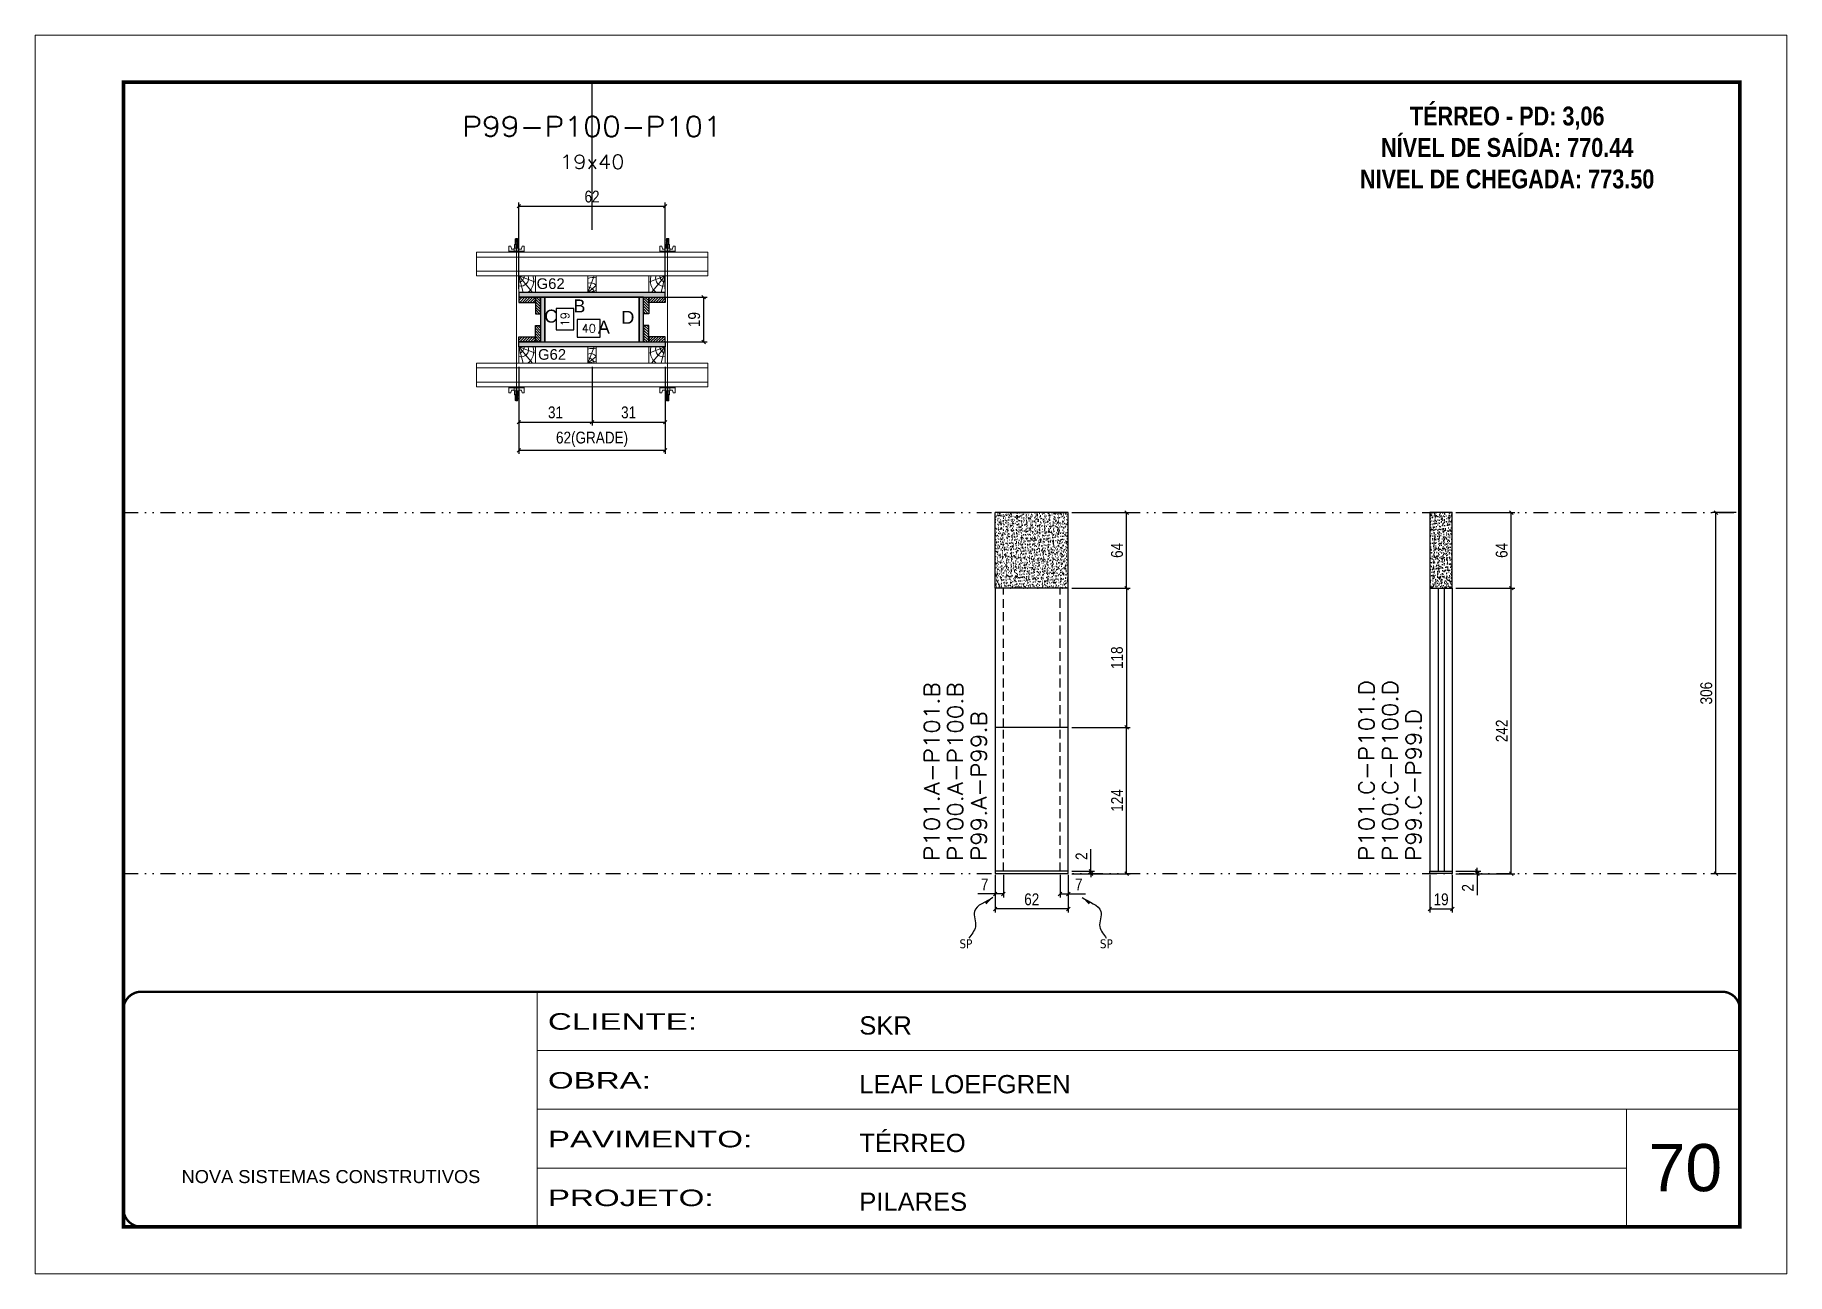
# Model space of a CAD drawing. Extents: x 14400 to 27878, y -21631 to 6985.
# Drawn here: x 15985 to 17470, y -13591 to -12541 of the extents above; entities that cross this region are included whole.
import ezdxf
from ezdxf.enums import TextEntityAlignment as Align

# ---------------------------------------------------------------- set-up
doc = ezdxf.new("R2010")
doc.units = 0
for name, pattern in [('CONTINUO', [0]), ('DASHED', [0.75, 0.5, -0.25]), ('DIVIDE2', [0.625, 0.25, -0.125, 0, -0.125, 0, -0.125]), ('HIDDEN', [0.375, 0.25, -0.125])]:
    doc.linetypes.add(name, pattern=pattern)
for name, color, linetype, lineweight in [('CARIMBO', 255, 'Continuous', 9), ('Folhas', 255, 'Continuous', 9), ('Hachura', 251, 'Continuous', 9), ('Madeira', 126, 'Continuous', 18), ('Perfil Metálico', 224, 'Continuous', 18), ('SARRAFO DE PRESSAO', 251, 'DASHED', 9), ('Texto Seção', 7, 'Continuous', 15)]:
    doc.layers.add(name, color=color, linetype=linetype, lineweight=lineweight)
for name, color, linetype in [('CHAPA', 1, 'Continuous'), ('COTA', 241, 'Continuous'), ('MEIO_PONT', 93, 'Continuous'), ('NOMENCLATURA', 7, 'Continuous'), ('Nível', 160, 'Continuous'), ('Painéis', 200, 'Continuous'), ('SARR_2.2x7', 40, 'Continuous'), ('SARRAFO', 251, 'Continuous'), ('Sarrafo de Pressão', 42, 'HIDDEN'), ('texto', 7, 'Continuous'), ('Texto de Titulo', 7, 'Continuous'), ('Texto Qtd Sarr', 242, 'Continuous'), ('TEXTO_GERAL', 7, 'Continuous')]:
    doc.layers.add(name, color=color, linetype=linetype)
doc.styles.add('ARIAL', font='arial.ttf')
doc.styles.add('COTA TECNICA', font='techl___.ttf', dxfattribs={"height": 10})
doc.styles.add('COTA TECNICA 2X', font='techl___.ttf', dxfattribs={"height": 10})
doc.styles.add('COTA TECNICA-50', font='techl___.ttf', dxfattribs={"height": 10})
doc.styles.add('REGUA-120', font='ROMANS.shx', dxfattribs={"height": 15})
doc.styles.add('ROMANC', font='techb___.ttf', dxfattribs={"height": 2.5})
doc.styles.add('ROMANS', font='romans.shx')
doc.styles.add('SANSSERIF', font='sas_____.pfb')
doc.styles.get("Standard").update_dxf_attribs({"font": 'arial.ttf'})
doc.styles.add('Tecnologia', font='')
doc.styles.get('Tecnologia').set_extended_font_data('Forgotten Futurist')
doc.dimstyles.new('COTA PAINEL-50', dxfattribs={"dimtxt": 10, "dimasz": 3, "dimexe": 3, "dimexo": 3, "dimgap": 3, "dimtad": 1, "dimdec": 1, "dimzin": 12, "dimdsep": 46, "dimtxsty": 'COTA TECNICA-50', "dimblk1": 'OBLIQUE', "dimblk2": 'OBLIQUE', "dimsah": 1, "dimcen": 0.9, "dimclrd": 4, "dimclre": 4, "dimclrt": 240, "dimadec": 1, "dimazin": 3, "dimtfac": 1, "dimtdec": 1, "dimtmove": 0, "dimatfit": 3, "dimfxl": 1, "dimtolj": 1, "dimtzin": 12, "dimarcsym": 0})
doc.dimstyles.new('PAINEL', dxfattribs={"dimtxt": 10, "dimasz": 3, "dimexe": 3, "dimexo": 3, "dimgap": 3, "dimtad": 1, "dimdec": 1, "dimzin": 12, "dimdsep": 46, "dimtxsty": 'COTA TECNICA', "dimblk1": 'OBLIQUE', "dimblk2": 'OBLIQUE', "dimsah": 1, "dimcen": 0.9, "dimclrd": 4, "dimclre": 4, "dimclrt": 240, "dimadec": 1, "dimazin": 3, "dimtfac": 1, "dimtdec": 1, "dimtmove": 0, "dimatfit": 3, "dimfxl": 1, "dimtolj": 1, "dimtzin": 12, "dimarcsym": 0})
doc.dimstyles.new('SECAO PILAR', dxfattribs={"dimtxt": 10, "dimasz": 3, "dimexe": 3, "dimexo": 3, "dimgap": 3, "dimtad": 1, "dimdec": 1, "dimlfac": 0.5, "dimzin": 12, "dimdsep": 46, "dimtxsty": 'COTA TECNICA 2X', "dimblk1": 'OBLIQUE', "dimblk2": 'OBLIQUE', "dimsah": 1, "dimcen": 0.9, "dimclrd": 256, "dimclre": 256, "dimclrt": 256, "dimadec": 1, "dimazin": 3, "dimtfac": 1, "dimtdec": 1, "dimtmove": 0, "dimatfit": 3, "dimfxl": 1, "dimtolj": 1, "dimtzin": 12, "dimarcsym": 0})
doc.dimstyles.new('SECÇÃO 2', dxfattribs={"dimtxt": 7, "dimasz": 6, "dimexe": 0.18, "dimexo": 2, "dimgap": -4, "dimtad": 3, "dimdec": 1, "dimlfac": 0.5, "dimzin": 12, "dimdsep": 46, "dimtxsty": 'ROMANS', "dimblk": 'ARCHTICK', "dimcen": 0.09, "dimse1": 1, "dimse2": 1, "dimsd1": 1, "dimsd2": 1, "dimclrd": 180, "dimclre": 5, "dimclrt": 1, "dimadec": 0, "dimazin": 3, "dimtfac": 1, "dimtdec": 1, "dimtofl": 0, "dimtmove": 0, "dimatfit": 3, "dimldrblk": 'ARCHTICK', "dimfxl": 1, "dimtolj": 1, "dimtzin": 0, "dimarcsym": 0})
doc.dimstyles.get("Standard").update_dxf_attribs({"dimtxt": 0.18, "dimasz": 0.18, "dimexe": 0.18, "dimexo": 0.0625, "dimgap": 0.09, "dimtad": 0, "dimtih": 1, "dimtoh": 1, "dimdec": 4, "dimzin": 0, "dimdsep": 46, "dimtxsty": 'Standard', "dimcen": 0.09, "dimadec": 0, "dimazin": 0, "dimtfac": 1, "dimtdec": 4, "dimtofl": 0, "dimtmove": 0, "dimatfit": 3, "dimfxl": 1, "dimtolj": 1, "dimtzin": 0, "dimarcsym": 0})
pattern_1 = [(225, (7016.1722, -35692.6013), (1.12253202, -1.12253202), [])]
pattern_2 = [(225, (7271.1722, -35692.6013), (1.12253202, -1.12253202), [])]
pattern_3 = [(135, (-6390.6841, -3298.2413), (-1.12253202, -1.12253202), [])]
pattern_4 = [(135, (-6370.6841, -3298.2413), (-1.12253202, -1.12253202), [])]

msp = doc.modelspace()

# ---------------------------------------------------------------- texts
at = {"layer": 'CARIMBO', "style": 'ARIAL'}
msp.add_text('70', height=40, dxfattribs=at).set_placement((17352.83, -13520.91))
at = {"layer": 'NOMENCLATURA', "color": 2, "insert": (17232.81, -12574.99), "char_height": 16, "attachment_point": 2, "style": 'ROMANC'}
msp.add_mtext_dynamic_manual_height_columns('\\PTÉRREO - PD: 3,06\\PNÍVEL DE SAÍDA: 770.44\\PNIVEL DE CHEGADA: 773.50', width=432.3511, gutter_width=1, heights=[0], dxfattribs=at)
at = {"layer": 'texto', "color": 0, "char_height": 7.5, "attachment_point": 5}
for insert in [(16774.01, -13311.26), (16893.04, -13311.26)]:
    msp.add_mtext('{\\fTahoma|b0|i0|c0|p34;\\C4;SP}', dxfattribs=dict(at, insert=insert))
at = {"layer": 'Texto Seção', "style": 'REGUA-120', "width": 1.1}
for s, p in [('P101.A-P101.B', (16751.54, -13241)), ('P100.A-P100.B', (16771.54, -13241)), ('P101.C-P101.D', (17120.04, -13241)), ('P100.C-P100.D', (17140.04, -13241)), ('P99.A-P99.B', (16791.54, -13241)), ('P99.C-P99.D', (17160.04, -13241))]:
    msp.add_text(s, height=13, rotation=90, dxfattribs=at).set_placement(p)
at = {"layer": 'TEXTO_GERAL', "color": 0, "linetype": 'Continuous', "style": 'SANSSERIF'}
for p in [(16410.15, -12751.74), (16411.35, -12811.74)]:
    msp.add_text('G62', height=9, dxfattribs=at).set_placement(p, align=Align.MIDDLE_LEFT)
at = {"layer": 'TEXTO_GERAL', "style": 'ARIAL'}
for s, p in [('B', (16446.39, -12770.64)), ('C', (16422.19, -12779.29)), ('A', (16467.1, -12788.61)), ('D', (16487.46, -12780.3))]:
    msp.add_text(s, height=11, dxfattribs=at).set_placement(p, align=Align.MIDDLE_CENTER)

# ---------------------------------------------------------------- blocks, each defined once
blk = doc.blocks.new('9999999999')
at = {"color": 30, "linetype": 'CONTINUO'}
for p, q in [((98564.6, 34230.2), (98564.6, 34429.4)), ((98564.6, 34379.6), (99584, 34379.6)), ((98564.6, 34329.8), (99488, 34329.8)), ((99584, 34329.8), (99488, 34329.8)), ((99488, 34329.8), (99488, 34230.2)), ((98564.6, 34280), (99488, 34280))]:
    blk.add_line(p, q, dxfattribs=at)
at = {"color": 30, "linetype": 'CONTINUO', "const_width": 2}
blk.add_lwpolyline([(99584, 34230.2), (99584, 34414.4, 0.414214), (99569, 34429.4), (98229, 34429.4, 0.414214), (98214, 34414.4), (98214, 34245.2, 0.414214), (98229, 34230.2), (99584, 34230.2)], format="xyb", dxfattribs=at)
at = {"layer": 'Folhas'}
blk.add_lwpolyline([(98139, 34190.2), (99624, 34190.2), (99624, 35240.2), (98139, 35240.2)], close=True, dxfattribs=at)
at = {"layer": 'Folhas', "color": 30, "const_width": 3}
blk.add_lwpolyline([(98214, 34230.2), (99584, 34230.2), (99584, 35200.2), (98214, 35200.2)], close=True, dxfattribs=at)
at = {"color": 7, "linetype": 'Continuous', "ltscale": 5, "style": 'ARIAL'}
for s, height, p in [('SKR', 15.48, (98837.7, 34393.1)), ('LEAF LOEFGREN', 15.483, (98837.7, 34343.3)), ('TÉRREO', 15.48, (98837.7, 34293.5)), ('NOVA SISTEMAS CONSTRUTIVOS', 11.059, (98263.2, 34267.2)), ('PILARES', 15.48, (98837.7, 34243.7))]:
    blk.add_text(s, height=height, dxfattribs=at).set_placement(p)
at = {"layer": 'Folhas', "color": 7, "style": 'Tecnologia', "width": 1.5}
for s, p in [('CLIENTE:', (98573.7, 34397.2)), ('OBRA:', (98573.7, 34347.3)), ('PAVIMENTO:', (98573.7, 34297.5)), ('PROJETO:', (98573.7, 34247.7))]:
    blk.add_text(s, height=14, dxfattribs=at).set_placement(p)
blk = doc.blocks.new('*D2619')
at = {"layer": 'COTA', "color": 180, "lineweight": -2, "transparency": 16777216}
for p, q in [((16464, -12782.2), (16444.6, -12782.2)), ((16444.6, -12782.2), (16444.6, -12797.2)), ((16464, -12797.2), (16464, -12782.2)), ((16444.6, -12797.2), (16464, -12797.2))]:
    blk.add_line(p, q, dxfattribs=at)
at = {"layer": 'Defpoints', "color": 0, "transparency": 16777216}
for p in [(16417.1, -12801.2), (16497.1, -12801.2), (16497.1, -12801.2)]:
    blk.add_point(p, dxfattribs=at)
at = {"layer": 'COTA', "color": 1, "transparency": 16777216, "insert": (16454.3, -12789.7), "char_height": 7, "attachment_point": 5, "style": 'ROMANS'}
blk.add_mtext('\\A1;40', dxfattribs=at)
blk = doc.blocks.new('_ArchTick')
at = {"color": 0, "linetype": 'ByBlock', "const_width": 0.15}
blk.add_lwpolyline([(-0.5, -0.5), (0.5, 0.5)], dxfattribs=at)
blk = doc.blocks.new('*D2620')
at = {"layer": 'COTA', "color": 180, "lineweight": -2, "transparency": 16777216}
for p, q in [((16441.7, -12772.9), (16426.7, -12772.9)), ((16426.7, -12772.9), (16426.7, -12790.9)), ((16441.7, -12790.9), (16441.7, -12772.9)), ((16426.7, -12790.9), (16441.7, -12790.9))]:
    blk.add_line(p, q, dxfattribs=at)
at = {"layer": 'Defpoints', "color": 0, "transparency": 16777216}
for p in [(16417.1, -12763.2), (16445.7, -12763.2), (16417.1, -12801.2)]:
    blk.add_point(p, dxfattribs=at)
at = {"layer": 'COTA', "color": 1, "transparency": 16777216, "insert": (16434.2, -12781.9), "char_height": 7, "attachment_point": 5, "rotation": 90, "style": 'ROMANS'}
blk.add_mtext('\\A1;19', dxfattribs=at)
blk = doc.blocks.new('_Oblique')
at = {"color": 0, "linetype": 'ByBlock', "lineweight": -2}
blk.add_line((-0.5, -0.5), (0.5, 0.5), dxfattribs=at)
blk = doc.blocks.new('*D2625')
at = {"layer": 'COTA', "lineweight": -2, "transparency": 16777216}
for p, q in [((16503.7, -12763.2), (16554.8, -12763.2)), ((16551.8, -12801.2), (16551.8, -12763.2)), ((16503.7, -12801.2), (16554.8, -12801.2))]:
    blk.add_line(p, q, dxfattribs=at)
at = {"layer": 'Defpoints', "color": 0, "transparency": 16777216}
for p in [(16500.7, -12763.2), (16551.8, -12763.2), (16500.7, -12801.2)]:
    blk.add_point(p, dxfattribs=at)
at = {"layer": 'COTA', "lineweight": -2, "transparency": 16777216, "xscale": 3, "yscale": 3, "zscale": 3}
for p, rotation in [((16551.8, -12763.2), 90), ((16551.8, -12801.2), 270)]:
    blk.add_blockref('_Oblique', p, dxfattribs=dict(at, rotation=rotation))
at = {"layer": 'COTA', "transparency": 16777216, "insert": (16543.7, -12782.2), "char_height": 10, "attachment_point": 5, "rotation": 90, "style": 'COTA TECNICA 2X'}
blk.add_mtext('\\A1;19', dxfattribs=at)
blk = doc.blocks.new('*D2621')
at = {"layer": 'COTA', "lineweight": -2, "transparency": 16777216}
for p, q in [((16395.1, -12822.2), (16395.1, -12896)), ((16519.1, -12822.2), (16519.1, -12896)), ((16395.1, -12893), (16519.1, -12893))]:
    blk.add_line(p, q, dxfattribs=at)
at = {"layer": 'Defpoints', "color": 0, "transparency": 16777216}
for p in [(16395.1, -12819.2), (16519.1, -12819.2), (16519.1, -12893)]:
    blk.add_point(p, dxfattribs=at)
at = {"layer": 'COTA', "lineweight": -2, "transparency": 16777216, "xscale": 3, "yscale": 3, "zscale": 3, "rotation": 180}
blk.add_blockref('_Oblique', (16395.1, -12893), dxfattribs=at)
at = {"layer": 'COTA', "lineweight": -2, "transparency": 16777216, "xscale": 3, "yscale": 3, "zscale": 3}
blk.add_blockref('_Oblique', (16519.1, -12893), dxfattribs=at)
at = {"layer": 'COTA', "transparency": 16777216, "insert": (16457.1, -12883.7), "char_height": 10, "attachment_point": 5, "style": 'COTA TECNICA 2X'}
blk.add_mtext('\\A1;62(GRADE)', dxfattribs=at)
blk = doc.blocks.new('*D2622')
at = {"layer": 'COTA', "lineweight": -2, "transparency": 16777216}
for p, q in [((16457.1, -12822.2), (16457.1, -12872.1)), ((16519.1, -12822.2), (16519.1, -12872.1)), ((16457.1, -12869.1), (16519.1, -12869.1))]:
    blk.add_line(p, q, dxfattribs=at)
at = {"layer": 'Defpoints', "color": 0, "transparency": 16777216}
for p in [(16457.1, -12819.2), (16519.1, -12819.2), (16519.1, -12869.1)]:
    blk.add_point(p, dxfattribs=at)
at = {"layer": 'COTA', "lineweight": -2, "transparency": 16777216, "xscale": 3, "yscale": 3, "zscale": 3, "rotation": 180}
blk.add_blockref('_Oblique', (16457.1, -12869.1), dxfattribs=at)
at = {"layer": 'COTA', "lineweight": -2, "transparency": 16777216, "xscale": 3, "yscale": 3, "zscale": 3}
blk.add_blockref('_Oblique', (16519.1, -12869.1), dxfattribs=at)
at = {"layer": 'COTA', "transparency": 16777216, "insert": (16488.1, -12860.9), "char_height": 10, "attachment_point": 5, "style": 'COTA TECNICA 2X'}
blk.add_mtext('\\A1;31', dxfattribs=at)
blk = doc.blocks.new('*D2623')
at = {"layer": 'COTA', "lineweight": -2, "transparency": 16777216}
for p, q in [((16395.1, -12822.2), (16395.1, -12872.1)), ((16457.1, -12822.2), (16457.1, -12872.1)), ((16395.1, -12869.1), (16457.1, -12869.1))]:
    blk.add_line(p, q, dxfattribs=at)
at = {"layer": 'Defpoints', "color": 0, "transparency": 16777216}
for p in [(16395.1, -12819.2), (16457.1, -12819.2), (16457.1, -12869.1)]:
    blk.add_point(p, dxfattribs=at)
at = {"layer": 'COTA', "lineweight": -2, "transparency": 16777216, "xscale": 3, "yscale": 3, "zscale": 3, "rotation": 180}
blk.add_blockref('_Oblique', (16395.1, -12869.1), dxfattribs=at)
at = {"layer": 'COTA', "lineweight": -2, "transparency": 16777216, "xscale": 3, "yscale": 3, "zscale": 3}
blk.add_blockref('_Oblique', (16457.1, -12869.1), dxfattribs=at)
at = {"layer": 'COTA', "transparency": 16777216, "insert": (16426.1, -12860.9), "char_height": 10, "attachment_point": 5, "style": 'COTA TECNICA 2X'}
blk.add_mtext('\\A1;31', dxfattribs=at)
blk = doc.blocks.new('*D2624')
at = {"layer": 'COTA', "lineweight": -2, "transparency": 16777216}
for p, q in [((16395.1, -12756.2), (16395.1, -12683.1)), ((16395.1, -12686.1), (16519.1, -12686.1)), ((16519.1, -12756.2), (16519.1, -12683.1))]:
    blk.add_line(p, q, dxfattribs=at)
at = {"layer": 'Defpoints', "color": 0, "transparency": 16777216}
for p in [(16519.1, -12686.1), (16395.1, -12759.2), (16519.1, -12759.2)]:
    blk.add_point(p, dxfattribs=at)
at = {"layer": 'COTA', "lineweight": -2, "transparency": 16777216, "xscale": 3, "yscale": 3, "zscale": 3, "rotation": 180}
blk.add_blockref('_Oblique', (16395.1, -12686.1), dxfattribs=at)
at = {"layer": 'COTA', "lineweight": -2, "transparency": 16777216, "xscale": 3, "yscale": 3, "zscale": 3}
blk.add_blockref('_Oblique', (16519.1, -12686.1), dxfattribs=at)
at = {"layer": 'COTA', "transparency": 16777216, "insert": (16457.1, -12678), "char_height": 10, "attachment_point": 5, "style": 'COTA TECNICA 2X'}
blk.add_mtext('\\A1;62', dxfattribs=at)
blk = doc.blocks.new('C')
at = {"layer": 'Hachura', "color": 0}
for p, q in [((0, 3.22), (0, -3.22)), ((0.45, 3.22), (0, 3.22)), ((0.46, 3.16), (0, 3.16)), ((0.46, 3.05), (0, 3.05)), ((0.46, 2.88), (0, 2.88)), ((0, 2.75), (0, -1.16)), ((0.46, 2.65), (0, 2.65)), ((0.46, 2.23), (0, 2.23)), ((0.46, 1.51), (0, 1.51)), ((0.39, 0.49), (0.17, 0.49)), ((0.45, -3.23), (0.45, 3.22)), ((0.45, 3.22), (2.58, 3.22)), ((1.74, 0.97), (0.45, 0.97)), ((1.45, 0.1), (0.45, 0.1)), ((1.35, 1.94), (1.35, 0.96)), ((2.58, 2.39), (1.47, 2.09)), ((1.74, -0.97), (1.74, 0.97)), ((1.74, 0.97), (1.74, 0.84)), ((1.74, 0.97), (1.74, 0.84)), ((1.74, 0.84), (3.35, 0.84)), ((3.35, 0.45), (1.74, 0.45)), ((2.58, 3.22), (2.58, 2.39)), ((3.32, 0.84), (3.32, -0.84)), ((3.35, 0.84), (3.35, -0.84)), ((3.68, 0.45), (3.35, 0.45)), ((3.84, -0.52), (3.35, 0.45)), ((3.35, 0.06), (3.67, -0.57)), ((3.68, 0.45), (4.16, -0.52)), ((3.72, 0.5), (4.25, -0.57)), ((4.37, -0.55), (3.83, 0.53)), ((4.15, 0.45), (3.93, 0.45)), ((4.42, -0.52), (3.93, 0.45)), ((4.15, 0.45), (4.26, 0.45)), ((4.26, 0.45), (4.74, -0.52)), ((4.3, 0.5), (4.83, -0.57)), ((4.95, -0.55), (4.41, 0.53)), ((4.51, 0.45), (4.84, 0.45)), ((5, -0.52), (4.51, 0.45)), ((4.84, 0.45), (5.32, -0.52)), ((4.88, 0.5), (5.41, -0.57)), ((5.53, -0.55), (4.99, 0.53)), ((5.58, -0.52), (5.09, 0.45)), ((5.42, 0.45), (5.09, 0.45)), ((5.58, -0.52), (5.09, 0.45)), ((5.42, 0.45), (5.74, -0.19)), ((5.46, 0.5), (5.74, -0.07)), ((5.74, 0.19), (5.57, 0.53)), ((5.74, 0.32), (5.68, 0.45)), ((5.68, 0.45), (5.74, 0.45)), ((5.74, 0.45), (5.9, 0.29)), ((5.74, 0.45), (5.74, -0.52)), ((5.9, -0.36), (5.9, 0.29)), ((0.45, 0), (0, 0)), ((0.46, -1.52), (0, -1.52)), ((0.46, -2.23), (0, -2.23)), ((0.46, -2.65), (0, -2.65)), ((0.46, -2.88), (0, -2.88)), ((0.46, -3.05), (0, -3.05)), ((0.46, -3.16), (0, -3.16)), ((0, -3.22), (2.57, -3.22)), ((0.08, -0.48), (0.29, -0.48)), ((0.29, -0.48), (0.4, -0.48)), ((0.45, 0), (0.45, -0.97)), ((0.45, -0.16), (1.45, -0.16)), ((0.45, -0.65), (0.45, -0.32)), ((0.45, -3.23), (0.45, -0.65)), ((0.45, -0.97), (1.74, -0.97)), ((1.35, -1.94), (1.35, -0.97)), ((2.58, -2.39), (1.47, -2.1)), ((3.35, -0.32), (1.74, -0.32)), ((3.35, -0.84), (1.74, -0.84)), ((2.58, -3.23), (2.58, -2.39)), ((3.35, -0.07), (3.58, -0.52)), ((3.35, -0.52), (3.58, -0.52)), ((3.84, -0.52), (4.16, -0.52)), ((4.42, -0.52), (4.74, -0.52)), ((4.63, -0.52), (4.74, -0.52)), ((5, -0.52), (5.32, -0.52)), ((5.58, -0.52), (5.74, -0.52)), ((5.74, -0.52), (5.9, -0.36)), ((5.74, -0.52), (5.74, -0.52))]:
    blk.add_line(p, q, dxfattribs=at)
for centre, radius, start, end in [((1.52, 1.94), 0.161, 104.74356, 180), ((1.44, -0.03), 0.129, 272.69497, 87.30503), ((3.81, 0.39), 0.143, 25.56881, 154.43119), ((4.39, 0.39), 0.143, 25.56881, 154.43119), ((4.97, 0.39), 0.143, 25.56881, 154.43119), ((5.55, 0.39), 0.143, 25.56881, 154.43119), ((0.17, -0.37), 0.174, 221.74404, 317.85924), ((1.52, -1.94), 0.161, 180, 255.25644), ((3.71, -0.4), 0.174, 222.14076, 318.25596), ((4.29, -0.4), 0.174, 222.14076, 318.25596), ((4.87, -0.4), 0.174, 222.14076, 318.25596), ((5.45, -0.4), 0.174, 222.14076, 318.25596), ((5.61, -0.4), 0.174, 317.85924, 318.25596)]:
    blk.add_arc(centre, radius, start, end, dxfattribs=at)
blk = doc.blocks.new('PONTALETE')
at = {"layer": 'Madeira'}
for q in [(2.71, 7), (7, 5.76), (7, 1.74)]:
    blk.add_line((0, 0), q, dxfattribs=at)
blk.add_lwpolyline([(0, 0), (7, 0), (7, 7), (0, 7)], close=True, dxfattribs=at)
for centre, radius, start, end in [((2.04, 0.06), 6.23, 37.28179, 109.09128), ((1.09, 0.9), 3.19, 343.60304, 109.98471), ((-0.21, -0.78), 3.09, 14.63219, 86.0383)]:
    blk.add_arc(centre, radius, start, end, dxfattribs=at)
blk = doc.blocks.new('MEIO PONTALETE')
at = {"layer": 'Madeira'}
for q in [(2.71, 7), (3.5, 2.88), (3.5, 0.87)]:
    blk.add_line((0, 0), q, dxfattribs=at)
blk.add_lwpolyline([(0, 0), (3.5, 0), (3.5, 7), (0, 7)], close=True, dxfattribs=at)
for centre, radius, start, end in [((2.04, 0.06), 6.23, 76.44987, 109.09128), ((1.09, 0.9), 3.19, 40.90626, 109.98471), ((-0.21, -0.78), 3.09, 14.63219, 86.0383)]:
    blk.add_arc(centre, radius, start, end, dxfattribs=at)
blk = doc.blocks.new('*D2626')
at = {"layer": 'COTA', "color": 4, "lineweight": -2, "transparency": 16777216}
for p, q in [((17427, -12945.8), (17406.8, -12945.8)), ((17409.8, -13251.8), (17409.8, -12945.8)), ((17427, -13251.8), (17406.8, -13251.8))]:
    blk.add_line(p, q, dxfattribs=at)
at = {"layer": 'Defpoints', "color": 0, "transparency": 16777216}
for p in [(17409.8, -12945.8), (17430, -12945.8), (17430, -13251.8)]:
    blk.add_point(p, dxfattribs=at)
at = {"layer": 'COTA', "color": 4, "lineweight": -2, "transparency": 16777216, "xscale": 3, "yscale": 3, "zscale": 3}
for p, rotation in [((17409.8, -12945.8), 90), ((17409.8, -13251.8), 270)]:
    blk.add_blockref('_Oblique', p, dxfattribs=dict(at, rotation=rotation))
at = {"layer": 'COTA', "color": 240, "transparency": 16777216, "insert": (17401.6, -13098.8), "char_height": 10, "attachment_point": 5, "rotation": 90, "style": 'COTA TECNICA'}
blk.add_mtext('\\A1;306', dxfattribs=at)
blk = doc.blocks.new('*D2627')
at = {"layer": 'COTA', "color": 4, "lineweight": -2, "transparency": 16777216}
for p, q in [((16798.8, -13252.8), (16798.8, -13284.7)), ((16860.8, -13252.8), (16860.8, -13284.7)), ((16860.8, -13281.7), (16798.8, -13281.7))]:
    blk.add_line(p, q, dxfattribs=at)
at = {"layer": 'Defpoints', "color": 0, "transparency": 16777216}
for p in [(16798.8, -13249.8), (16860.8, -13249.8), (16798.8, -13281.7)]:
    blk.add_point(p, dxfattribs=at)
at = {"layer": 'COTA', "color": 4, "lineweight": -2, "transparency": 16777216, "xscale": 3, "yscale": 3, "zscale": 3, "rotation": 180}
blk.add_blockref('_Oblique', (16798.8, -13281.7), dxfattribs=at)
at = {"layer": 'COTA', "color": 4, "lineweight": -2, "transparency": 16777216, "xscale": 3, "yscale": 3, "zscale": 3}
blk.add_blockref('_Oblique', (16860.8, -13281.7), dxfattribs=at)
at = {"layer": 'COTA', "color": 240, "transparency": 16777216, "insert": (16829.8, -13273.6), "char_height": 10, "attachment_point": 5, "style": 'COTA TECNICA'}
blk.add_mtext('\\A1;62', dxfattribs=at)
blk = doc.blocks.new('*D2628')
at = {"layer": 'COTA', "color": 4, "lineweight": -2, "transparency": 16777216}
for p, q in [((16853.8, -13252.8), (16853.8, -13272)), ((16860.8, -13254.8), (16860.8, -13272)), ((16853.8, -13269), (16860.8, -13269)), ((16860.8, -13269), (16875.5, -13269))]:
    blk.add_line(p, q, dxfattribs=at)
at = {"layer": 'Defpoints', "color": 0, "transparency": 16777216}
for p in [(16853.8, -13249.8), (16860.8, -13251.8), (16860.8, -13269)]:
    blk.add_point(p, dxfattribs=at)
at = {"layer": 'COTA', "color": 4, "lineweight": -2, "transparency": 16777216, "xscale": 3, "yscale": 3, "zscale": 3, "rotation": 180}
blk.add_blockref('_Oblique', (16853.8, -13269), dxfattribs=at)
at = {"layer": 'COTA', "color": 4, "lineweight": -2, "transparency": 16777216, "xscale": 3, "yscale": 3, "zscale": 3}
blk.add_blockref('_Oblique', (16860.8, -13269), dxfattribs=at)
at = {"layer": 'COTA', "color": 240, "transparency": 16777216, "insert": (16869.7, -13260.9), "char_height": 10, "attachment_point": 5, "style": 'COTA TECNICA-50'}
blk.add_mtext('\\A1;7', dxfattribs=at)
blk = doc.blocks.new('*D2629')
at = {"layer": 'COTA', "color": 4, "lineweight": -2, "transparency": 16777216}
for p, q in [((16798.8, -13254.8), (16798.8, -13272)), ((16805.8, -13252.8), (16805.8, -13272)), ((16798.8, -13269), (16784.1, -13269)), ((16805.8, -13269), (16798.8, -13269))]:
    blk.add_line(p, q, dxfattribs=at)
at = {"layer": 'Defpoints', "color": 0, "transparency": 16777216}
for p in [(16798.8, -13251.8), (16805.8, -13249.8), (16798.8, -13269)]:
    blk.add_point(p, dxfattribs=at)
at = {"layer": 'COTA', "color": 4, "lineweight": -2, "transparency": 16777216, "xscale": 3, "yscale": 3, "zscale": 3, "rotation": 180}
blk.add_blockref('_Oblique', (16798.8, -13269), dxfattribs=at)
at = {"layer": 'COTA', "color": 4, "lineweight": -2, "transparency": 16777216, "xscale": 3, "yscale": 3, "zscale": 3}
blk.add_blockref('_Oblique', (16805.8, -13269), dxfattribs=at)
at = {"layer": 'COTA', "color": 240, "transparency": 16777216, "insert": (16789.9, -13260.9), "char_height": 10, "attachment_point": 5, "style": 'COTA TECNICA-50'}
blk.add_mtext('\\A1;7', dxfattribs=at)
blk = doc.blocks.new('*D2630')
at = {"layer": 'COTA', "color": 4, "lineweight": -2, "transparency": 16777216}
for p, q in [((16880, -13249.8), (16880, -13231)), ((16863.8, -13249.8), (16883, -13249.8)), ((16863.8, -13251.8), (16883, -13251.8)), ((16880, -13251.8), (16880, -13249.8)), ((16880, -13251.8), (16880, -13254.8))]:
    blk.add_line(p, q, dxfattribs=at)
at = {"layer": 'Defpoints', "color": 0, "transparency": 16777216}
for p in [(16860.8, -13249.8), (16860.8, -13251.8), (16880, -13251.8)]:
    blk.add_point(p, dxfattribs=at)
at = {"layer": 'COTA', "color": 4, "lineweight": -2, "transparency": 16777216, "xscale": 3, "yscale": 3, "zscale": 3}
for p, rotation in [((16880, -13249.8), 270), ((16880, -13251.8), 90)]:
    blk.add_blockref('_Oblique', p, dxfattribs=dict(at, rotation=rotation))
at = {"layer": 'COTA', "color": 240, "transparency": 16777216, "insert": (16872, -13237), "char_height": 10, "attachment_point": 5, "rotation": 90, "style": 'COTA TECNICA-50'}
blk.add_mtext('\\A1;2', dxfattribs=at)
blk = doc.blocks.new('*D2632')
at = {"layer": 'COTA', "color": 4, "lineweight": -2, "transparency": 16777216}
for p, q in [((16863.8, -12945.8), (16913.2, -12945.8)), ((16910.2, -13009.8), (16910.2, -12945.8)), ((16863.8, -13009.8), (16913.2, -13009.8))]:
    blk.add_line(p, q, dxfattribs=at)
at = {"layer": 'Defpoints', "color": 0, "transparency": 16777216}
for p in [(16860.8, -12945.8), (16910.2, -12945.8), (16860.8, -13009.8)]:
    blk.add_point(p, dxfattribs=at)
at = {"layer": 'COTA', "color": 4, "lineweight": -2, "transparency": 16777216, "xscale": 3, "yscale": 3, "zscale": 3}
for p, rotation in [((16910.2, -12945.8), 90), ((16910.2, -13009.8), 270)]:
    blk.add_blockref('_Oblique', p, dxfattribs=dict(at, rotation=rotation))
at = {"layer": 'COTA', "color": 240, "transparency": 16777216, "insert": (16902.1, -12977.8), "char_height": 10, "attachment_point": 5, "rotation": 90, "style": 'COTA TECNICA-50'}
blk.add_mtext('\\A1;64', dxfattribs=at)
blk = doc.blocks.new('*D2633')
at = {"layer": 'COTA', "color": 4, "linetype": 'ByBlock', "lineweight": -2, "transparency": 16777216}
for p, q in [((16863.8, -13127.8), (16913.2, -13127.8)), ((16910.2, -13251.8), (16910.2, -13127.8)), ((16863.8, -13251.8), (16913.2, -13251.8))]:
    blk.add_line(p, q, dxfattribs=at)
at = {"layer": 'Defpoints', "color": 0, "linetype": 'ByBlock', "transparency": 16777216}
for p in [(16860.8, -13127.8), (16910.2, -13127.8), (16860.8, -13251.8)]:
    blk.add_point(p, dxfattribs=at)
at = {"layer": 'COTA', "color": 4, "linetype": 'ByBlock', "lineweight": -2, "transparency": 16777216, "xscale": 3, "yscale": 3, "zscale": 3}
for p, rotation in [((16910.2, -13127.8), 90), ((16910.2, -13251.8), 270)]:
    blk.add_blockref('_Oblique', p, dxfattribs=dict(at, rotation=rotation))
at = {"layer": 'COTA', "color": 240, "linetype": 'ByBlock', "transparency": 16777216, "insert": (16902.1, -13189.8), "char_height": 10, "attachment_point": 5, "rotation": 90, "style": 'COTA TECNICA'}
blk.add_mtext('\\A1;124', dxfattribs=at)
blk = doc.blocks.new('*D2634')
at = {"layer": 'COTA', "color": 4, "linetype": 'ByBlock', "lineweight": -2, "transparency": 16777216}
for p, q in [((16863.8, -13127.8), (16913.2, -13127.8)), ((16910.2, -13251.8), (16910.2, -13127.8)), ((16863.8, -13251.8), (16913.2, -13251.8))]:
    blk.add_line(p, q, dxfattribs=at)
at = {"layer": 'Defpoints', "color": 0, "linetype": 'ByBlock', "transparency": 16777216}
for p in [(16860.8, -13127.8), (16910.2, -13127.8), (16860.8, -13251.8)]:
    blk.add_point(p, dxfattribs=at)
at = {"layer": 'COTA', "color": 4, "linetype": 'ByBlock', "lineweight": -2, "transparency": 16777216, "xscale": 3, "yscale": 3, "zscale": 3}
for p, rotation in [((16910.2, -13127.8), 90), ((16910.2, -13251.8), 270)]:
    blk.add_blockref('_Oblique', p, dxfattribs=dict(at, rotation=rotation))
at = {"layer": 'COTA', "color": 240, "linetype": 'ByBlock', "transparency": 16777216, "insert": (16902.1, -13189.8), "char_height": 10, "attachment_point": 5, "rotation": 90, "style": 'COTA TECNICA'}
blk.add_mtext('\\A1;124', dxfattribs=at)
blk = doc.blocks.new('*D2631')
at = {"layer": 'COTA', "color": 4, "lineweight": -2, "transparency": 16777216}
for p, q in [((16863.8, -13009.8), (16913.2, -13009.8)), ((16910.2, -13009.8), (16910.2, -13127.8)), ((16863.8, -13127.8), (16913.2, -13127.8))]:
    blk.add_line(p, q, dxfattribs=at)
at = {"layer": 'Defpoints', "color": 0, "transparency": 16777216}
for p in [(16860.8, -13009.8), (16860.8, -13127.8), (16910.2, -13127.8)]:
    blk.add_point(p, dxfattribs=at)
at = {"layer": 'COTA', "color": 4, "lineweight": -2, "transparency": 16777216, "xscale": 3, "yscale": 3, "zscale": 3}
for p, rotation in [((16910.2, -13009.8), 90), ((16910.2, -13127.8), 270)]:
    blk.add_blockref('_Oblique', p, dxfattribs=dict(at, rotation=rotation))
at = {"layer": 'COTA', "color": 240, "transparency": 16777216, "insert": (16902.1, -13068.8), "char_height": 10, "attachment_point": 5, "rotation": 90, "style": 'COTA TECNICA'}
blk.add_mtext('\\A1;118', dxfattribs=at)
blk = doc.blocks.new('titulo1')
at = {"layer": 'Defpoints', "color": 252, "linetype": 'HIDDEN', "ltscale": 2}
blk.add_line((0, 0), (0, 125), dxfattribs=at)
at = {"layer": 'Defpoints', "style": 'ROMANS', "oblique": 15}
blk.add_attdef('FOLHA', text='', height=10, dxfattribs=at).set_placement((0, 15.6), align=Align.MIDDLE_CENTER)
at = {"layer": 'Texto Qtd Sarr', "color": 3, "style": 'ROMANS', "oblique": 15}
for tag, height, p in [('TITULO', 17, (0, 71.4)), ('SEÇÃO', 12, (0, 41.5))]:
    blk.add_attdef(tag, text='', height=height, dxfattribs=at).set_placement(p, align=Align.MIDDLE_CENTER)
blk = doc.blocks.new('*D2635')
at = {"layer": 'COTA', "color": 4, "lineweight": -2, "transparency": 16777216}
for p, q in [((17167.3, -13252.8), (17167.3, -13284.7)), ((17186.3, -13252.8), (17186.3, -13284.7)), ((17167.3, -13281.7), (17186.3, -13281.7))]:
    blk.add_line(p, q, dxfattribs=at)
at = {"layer": 'Defpoints', "color": 0, "transparency": 16777216}
for p in [(17167.3, -13249.8), (17186.3, -13249.8), (17186.3, -13281.7)]:
    blk.add_point(p, dxfattribs=at)
at = {"layer": 'COTA', "color": 4, "lineweight": -2, "transparency": 16777216, "xscale": 3, "yscale": 3, "zscale": 3, "rotation": 180}
blk.add_blockref('_Oblique', (17167.3, -13281.7), dxfattribs=at)
at = {"layer": 'COTA', "color": 4, "lineweight": -2, "transparency": 16777216, "xscale": 3, "yscale": 3, "zscale": 3}
blk.add_blockref('_Oblique', (17186.3, -13281.7), dxfattribs=at)
at = {"layer": 'COTA', "color": 240, "transparency": 16777216, "insert": (17176.8, -13273.6), "char_height": 10, "attachment_point": 5, "style": 'COTA TECNICA'}
blk.add_mtext('\\A1;19', dxfattribs=at)
blk = doc.blocks.new('*D2636')
at = {"layer": 'COTA', "color": 4, "lineweight": -2, "transparency": 16777216}
for p, q in [((17189.3, -13249.8), (17210.5, -13249.8)), ((17189.3, -13251.8), (17210.5, -13251.8)), ((17207.5, -13249.8), (17207.5, -13246.8)), ((17207.5, -13249.8), (17207.5, -13251.8)), ((17207.5, -13251.8), (17207.5, -13269.9))]:
    blk.add_line(p, q, dxfattribs=at)
at = {"layer": 'Defpoints', "color": 0, "transparency": 16777216}
for p in [(17186.3, -13249.8), (17186.3, -13251.8), (17207.5, -13249.8)]:
    blk.add_point(p, dxfattribs=at)
at = {"layer": 'COTA', "color": 4, "lineweight": -2, "transparency": 16777216, "xscale": 3, "yscale": 3, "zscale": 3}
for p, rotation in [((17207.5, -13249.8), 270), ((17207.5, -13251.8), 90)]:
    blk.add_blockref('_Oblique', p, dxfattribs=dict(at, rotation=rotation))
at = {"layer": 'COTA', "color": 240, "transparency": 16777216, "insert": (17199.5, -13263.8), "char_height": 10, "attachment_point": 5, "rotation": 90, "style": 'COTA TECNICA-50'}
blk.add_mtext('\\A1;2', dxfattribs=at)
blk = doc.blocks.new('*D2637')
at = {"layer": 'COTA', "color": 4, "lineweight": -2, "transparency": 16777216}
for p, q in [((17189.3, -13009.8), (17239.3, -13009.8)), ((17236.3, -13251.8), (17236.3, -13009.8)), ((17189.3, -13251.8), (17239.3, -13251.8))]:
    blk.add_line(p, q, dxfattribs=at)
at = {"layer": 'Defpoints', "color": 0, "transparency": 16777216}
for p in [(17186.3, -13009.8), (17236.3, -13009.8), (17186.3, -13251.8)]:
    blk.add_point(p, dxfattribs=at)
at = {"layer": 'COTA', "color": 4, "lineweight": -2, "transparency": 16777216, "xscale": 3, "yscale": 3, "zscale": 3}
for p, rotation in [((17236.3, -13009.8), 90), ((17236.3, -13251.8), 270)]:
    blk.add_blockref('_Oblique', p, dxfattribs=dict(at, rotation=rotation))
at = {"layer": 'COTA', "color": 240, "transparency": 16777216, "insert": (17228.2, -13130.8), "char_height": 10, "attachment_point": 5, "rotation": 90, "style": 'COTA TECNICA-50'}
blk.add_mtext('\\A1;242', dxfattribs=at)
blk = doc.blocks.new('*D2638')
at = {"layer": 'COTA', "color": 4, "lineweight": -2, "transparency": 16777216}
for p, q in [((17189.3, -12945.8), (17239.3, -12945.8)), ((17236.3, -13009.8), (17236.3, -12945.8)), ((17189.3, -13009.8), (17239.3, -13009.8))]:
    blk.add_line(p, q, dxfattribs=at)
at = {"layer": 'Defpoints', "color": 0, "transparency": 16777216}
for p in [(17186.3, -12945.8), (17236.3, -12945.8), (17186.3, -13009.8)]:
    blk.add_point(p, dxfattribs=at)
at = {"layer": 'COTA', "color": 4, "lineweight": -2, "transparency": 16777216, "xscale": 3, "yscale": 3, "zscale": 3}
for p, rotation in [((17236.3, -12945.8), 90), ((17236.3, -13009.8), 270)]:
    blk.add_blockref('_Oblique', p, dxfattribs=dict(at, rotation=rotation))
at = {"layer": 'COTA', "color": 240, "transparency": 16777216, "insert": (17228.2, -12977.8), "char_height": 10, "attachment_point": 5, "rotation": 90, "style": 'COTA TECNICA'}
blk.add_mtext('\\A1;64', dxfattribs=at)

# ---------------------------------------------------------------- dimensions: what is measured, and where the dimension line sits
at = {"layer": 'COTA'}
for base, p1, p2, dimstyle, picture, middle in [((16519.12, -12686.09), (16395.12, -12759.19), (16519.12, -12759.19), 'SECAO PILAR', '*D2624', (16457.12, -12677.99)), ((16457.12, -12869.13), (16395.12, -12819.19), (16457.12, -12819.19), 'SECAO PILAR', '*D2623', (16426.12, -12860.91)), ((16519.12, -12869.13), (16457.12, -12819.19), (16519.12, -12819.19), 'SECAO PILAR', '*D2622', (16488.12, -12860.91)), ((16860.79, -13269.01), (16853.79, -13249.77), (16860.79, -13251.77), 'COTA PAINEL-50', '*D2628', (16869.65, -13260.93))]:
    dim = msp.add_linear_dim(base=base, p1=p1, p2=p2, dimstyle=dimstyle, dxfattribs=at)
    dim.commit()
    dim.dimension.update_dxf_attribs({"geometry": picture, "text_midpoint": middle})
for base, p1, p2, dimstyle, picture, middle in [((16445.71, -12763.19), (16417.12, -12801.19), (16417.12, -12763.19), 'SECÇÃO 2', '*D2620', (16445.71, -12781.95)), ((16880.05, -13251.77), (16860.79, -13249.77), (16860.79, -13251.77), 'COTA PAINEL-50', '*D2630', (16880.05, -13237.02)), ((17207.49, -13249.77), (17186.29, -13251.77), (17186.29, -13249.77), 'COTA PAINEL-50', '*D2636', (17207.49, -13263.82))]:
    dim = msp.add_linear_dim(base=base, p1=p1, p2=p2, angle=90, dimstyle=dimstyle, dxfattribs=at)
    dim.commit()
    dim.dimension.update_dxf_attribs({"geometry": picture, "text_midpoint": middle, "dimtype": 160})
for base, p1, p2, angle, dimstyle, picture, middle in [((16551.76, -12763.19), (16500.72, -12801.19), (16500.72, -12763.19), 90, 'SECAO PILAR', '*D2625', (16543.67, -12782.19)), ((16910.16, -12945.77), (16860.79, -13009.77), (16860.79, -12945.77), 90, 'COTA PAINEL-50', '*D2632', (16902.05, -12977.77)), ((17236.28, -12945.77), (17186.29, -13009.77), (17186.29, -12945.77), 90, 'PAINEL', '*D2638', (17228.18, -12977.77)), ((17409.85, -12945.77), (17429.97, -13251.77), (17429.97, -12945.77), 90, 'PAINEL', '*D2626', (17401.63, -13098.77)), ((16910.16, -13127.77), (16860.79, -13009.77), (16860.79, -13127.77), 90, 'PAINEL', '*D2631', (16902.06, -13068.77)), ((17236.28, -13009.77), (17186.29, -13251.77), (17186.29, -13009.77), 90, 'COTA PAINEL-50', '*D2637', (17228.21, -13130.77)), ((16798.79, -13269.01), (16805.79, -13249.77), (16798.79, -13251.77), 180, 'COTA PAINEL-50', '*D2629', (16789.92, -13260.93))]:
    dim = msp.add_linear_dim(base=base, p1=p1, p2=p2, angle=angle, dimstyle=dimstyle, dxfattribs=at)
    dim.commit()
    dim.dimension.update_dxf_attribs({"geometry": picture, "text_midpoint": middle})
dim = msp.add_linear_dim(base=(16497.12, -12801.19), p1=(16417.12, -12801.19), p2=(16497.12, -12801.19), dimstyle='SECÇÃO 2', dxfattribs=at)
dim.commit()
dim.dimension.update_dxf_attribs({"geometry": '*D2619', "text_midpoint": (16454.29, -12801.19), "dimtype": 160})
dim = msp.add_linear_dim(base=(16519.12, -12892.97), p1=(16395.12, -12819.19), p2=(16519.12, -12819.19), text='<>(GRADE)', dimstyle='SECAO PILAR', dxfattribs=at)
dim.commit()
dim.dimension.update_dxf_attribs({"geometry": '*D2621', "text_midpoint": (16457.12, -12883.75)})
at = {"layer": 'COTA', "linetype": 'ByBlock'}
for picture in ['*D2633', '*D2634']:
    dim = msp.add_aligned_dim(p1=(16860.79, -13251.77), p2=(16860.79, -13127.77), distance=-49.37, dimstyle='PAINEL', dxfattribs=at)
    dim.commit()
    dim.dimension.update_dxf_attribs({"geometry": picture, "text_midpoint": (16902.08, -13189.77)})
at = {"layer": 'COTA'}
dim = msp.add_linear_dim(base=(16798.79, -13281.66), p1=(16860.79, -13249.77), p2=(16798.79, -13249.77), angle=180, dimstyle='PAINEL', override={"dimarcsym": 2}, dxfattribs=at)
dim.commit()
dim.dimension.update_dxf_attribs({"geometry": '*D2627', "text_midpoint": (16829.79, -13273.56)})
dim = msp.add_linear_dim(base=(17186.29, -13281.66), p1=(17167.29, -13249.77), p2=(17186.29, -13249.77), dimstyle='PAINEL', override={"dimarcsym": 2}, dxfattribs=at)
dim.commit()
dim.dimension.update_dxf_attribs({"geometry": '*D2635', "text_midpoint": (17176.79, -13273.57)})

# ---------------------------------------------------------------- hatches: boundary and pattern name
at = {"layer": 'COTA'}
h = msp.add_hatch(dxfattribs=at)
h.set_pattern_fill('AR-CONC', color=256, scale=0.03)
h.set_pattern_definition([(50, (227.182, 0), (5.4655401, -0.4781726), [0.5715, -6.2865]), (355, (227.182, 0), (-1.0573026, 5.7317054), [0.4572, -5.0292175]), (100.451445, (227.637, -0.04), (4.4082374, 5.2535326), [0.4857003, -5.3427073]), (46.1842, (227.182, 1.524), (8.1323712, -1.2612698), [0.85725, -9.42975]), (96.635558, (227.8595, 1.419), (7.122124, 7.4227837), [0.7285507, -8.0140682]), (351.18415, (227.182, 1.524), (7.122124, 7.4227837), [0.685799, -7.543792]), (21, (227.944, 1.143), (4.5484317, -3.0679559), [0.5715, -6.2865]), (326, (227.944, 1.143), (1.8540609, 5.525639), [0.4572, -5.0292]), (71.451445, (228.323, 0.8873), (6.4024926, 2.4576831), [0.4857003, -5.3426981]), (37.5, (227.1818, 0), (0.0926581, 2.53665117), [0, -4.96824, 0, -5.1054, 0, -5.04825]), (7.5, (227.1818, 0), (2.00458988, 3.00541724), [0, -2.91084, 0, -4.85394, 0, -1.92405]), (327.5, (225.4825, 0), (4.06771786, -0.17186232), [0, -1.905, 0, -5.9436, 0, -7.8867]), (317.5, (224.7205, 0), (4.44387544, 0.76279473), [0, -2.4765, 0, -3.94716, 0, -5.6007])])
h.paths.add_polyline_path([(16798.79, -13009.77), (16860.79, -13009.77), (16860.79, -12945.77), (16798.79, -12945.77)])
h = msp.add_hatch(dxfattribs=at)
h.set_pattern_fill('AR-CONC', color=256, scale=0.03)
h.set_pattern_definition([(50, (-3070.9534, -7834.0258), (5.4655401, -0.4781726), [0.5715, -6.2865]), (355, (-3070.9534, -7834.026), (-1.0573026, 5.7317054), [0.4572, -5.0292175]), (100.451445, (-3070.498, -7834.0656), (4.4082374, 5.2535326), [0.4857003, -5.3427073]), (46.1842, (-3070.9534, -7832.502), (8.1323712, -1.2612698), [0.85725, -9.42975]), (96.635558, (-3070.276, -7832.607), (7.122124, 7.4227837), [0.7285507, -8.0140682]), (351.18415, (-3070.953, -7832.502), (7.122124, 7.4227837), [0.685799, -7.543792]), (21, (-3070.1914, -7832.8828), (4.5484317, -3.0679559), [0.5715, -6.2865]), (326, (-3070.1914, -7832.883), (1.8540609, 5.525639), [0.4572, -5.0292]), (71.451445, (-3069.8123, -7833.1384), (6.4024926, 2.457683), [0.4857003, -5.3426981]), (37.5, (-3070.9534, -7834.0258), (0.0926581, 2.53665117), [0, -4.96824, 0, -5.1054, 0, -5.04825]), (7.5, (-3070.9534, -7834.0258), (2.00458988, 3.00541724), [0, -2.91084, 0, -4.85394, 0, -1.92405]), (327.5, (-3072.6526, -7834.0258), (4.06771786, -0.17186232), [0, -1.905, 0, -5.9436, 0, -7.8867]), (317.5, (-3073.4146, -7834.0258), (4.44387544, 0.76279473), [0, -2.4765, 0, -3.94716, 0, -5.6007])])
h.paths.add_polyline_path([(17186.29, -12945.77), (17167.29, -12945.77), (17167.29, -13009.77), (17186.29, -13009.77)])
at = {"layer": 'Hachura'}
h = msp.add_hatch(color=256, dxfattribs=at)
h.dxf.hatch_style = 1
h.paths.add_polyline_path([(16519.12, -12763.19), (16519.12, -12759.19), (16395.12, -12759.19), (16395.12, -12763.19)])
h = msp.add_hatch(color=256, dxfattribs=at)
h.dxf.hatch_style = 1
h.paths.add_polyline_path([(16519.12, -12763.19), (16519.12, -12759.19), (16395.12, -12759.19), (16395.12, -12763.19)])
h = msp.add_hatch(dxfattribs=at)
h.set_pattern_fill('ANSI31', color=256, scale=0.5, angle=180, style=0)
h.set_pattern_definition(pattern_2)
h.paths.add_polyline_path([(16409.12, -12763.19), (16409.12, -12767.59), (16395.12, -12767.59), (16395.12, -12763.19)])
h = msp.add_hatch(dxfattribs=at)
h.set_pattern_fill('ANSI31', color=256, scale=0.5, angle=90, style=0)
h.set_pattern_definition(pattern_4)
h.paths.add_polyline_path([(16413.52, -12777.19), (16409.12, -12777.19), (16409.12, -12763.19), (16413.52, -12763.19)])
h = msp.add_hatch(color=256, dxfattribs=at)
h.dxf.hatch_style = 1
h.paths.add_polyline_path([(16413.52, -12801.19), (16417.12, -12801.19), (16417.12, -12763.19), (16413.52, -12763.19)])
h = msp.add_hatch(color=256, dxfattribs=at)
h.dxf.hatch_style = 1
h.paths.add_polyline_path([(16413.52, -12801.19), (16417.12, -12801.19), (16417.12, -12763.19), (16413.52, -12763.19)])
h = msp.add_hatch(color=256, dxfattribs=at)
h.dxf.hatch_style = 1
h.paths.add_polyline_path([(16497.12, -12801.19), (16500.72, -12801.19), (16500.72, -12763.19), (16497.12, -12763.19)])
h = msp.add_hatch(color=256, dxfattribs=at)
h.dxf.hatch_style = 1
h.paths.add_polyline_path([(16497.12, -12801.19), (16500.72, -12801.19), (16500.72, -12763.19), (16497.12, -12763.19)])
h = msp.add_hatch(dxfattribs=at)
h.set_pattern_fill('ANSI31', color=256, scale=0.5, angle=90, style=0)
h.set_pattern_definition(pattern_3)
h.paths.add_polyline_path([(16500.72, -12777.19), (16505.12, -12777.19), (16505.12, -12763.19), (16500.72, -12763.19)])
h = msp.add_hatch(dxfattribs=at)
h.set_pattern_fill('ANSI31', color=256, scale=0.5, angle=180, style=0)
h.set_pattern_definition(pattern_1)
h.paths.add_polyline_path([(16505.12, -12763.19), (16505.12, -12767.59), (16519.12, -12767.59), (16519.12, -12763.19)])
h = msp.add_hatch(dxfattribs=at)
h.set_pattern_fill('ANSI31', color=256, scale=0.5, angle=180, style=0)
h.set_pattern_definition(pattern_2)
h.paths.add_polyline_path([(16409.12, -12801.19), (16409.12, -12796.79), (16395.12, -12796.79), (16395.12, -12801.19)])
h = msp.add_hatch(dxfattribs=at)
h.set_pattern_fill('ANSI31', color=256, scale=0.5, angle=90, style=0)
h.set_pattern_definition(pattern_4)
h.paths.add_polyline_path([(16413.52, -12787.19), (16409.12, -12787.19), (16409.12, -12801.19), (16413.52, -12801.19)])
h = msp.add_hatch(dxfattribs=at)
h.set_pattern_fill('ANSI31', color=256, scale=0.5, angle=90, style=0)
h.set_pattern_definition(pattern_3)
h.paths.add_polyline_path([(16500.72, -12787.19), (16505.12, -12787.19), (16505.12, -12801.19), (16500.72, -12801.19)])
h = msp.add_hatch(dxfattribs=at)
h.set_pattern_fill('ANSI31', color=256, scale=0.5, angle=180, style=0)
h.set_pattern_definition(pattern_1)
h.paths.add_polyline_path([(16505.12, -12801.19), (16505.12, -12796.79), (16519.12, -12796.79), (16519.12, -12801.19)])
h = msp.add_hatch(color=256, dxfattribs=at)
h.dxf.hatch_style = 1
h.paths.add_polyline_path([(16519.12, -12801.19), (16519.12, -12805.19), (16395.12, -12805.19), (16395.12, -12801.19)])
h = msp.add_hatch(color=256, dxfattribs=at)
h.dxf.hatch_style = 1
h.paths.add_polyline_path([(16519.12, -12801.19), (16519.12, -12805.19), (16395.12, -12805.19), (16395.12, -12801.19)])

# ---------------------------------------------------------------- linework, layer by layer
at = {"layer": 'CHAPA'}
for points in [[(16519.12, -12763.19), (16519.12, -12759.19), (16395.12, -12759.19), (16395.12, -12763.19)], [(16519.12, -12763.19), (16519.12, -12759.19), (16395.12, -12759.19), (16395.12, -12763.19)], [(16413.52, -12801.19), (16417.12, -12801.19), (16417.12, -12763.19), (16413.52, -12763.19)], [(16413.52, -12801.19), (16417.12, -12801.19), (16417.12, -12763.19), (16413.52, -12763.19)], [(16497.12, -12801.19), (16500.72, -12801.19), (16500.72, -12763.19), (16497.12, -12763.19)], [(16497.12, -12801.19), (16500.72, -12801.19), (16500.72, -12763.19), (16497.12, -12763.19)], [(16519.12, -12801.19), (16519.12, -12805.19), (16395.12, -12805.19), (16395.12, -12801.19)], [(16519.12, -12801.19), (16519.12, -12805.19), (16395.12, -12805.19), (16395.12, -12801.19)]]:
    msp.add_lwpolyline(points, close=True, dxfattribs=at)
at = {"layer": 'COTA', "linetype": 'ByBlock'}
for p, q in [((16860.79, -12945.77), (16798.79, -12945.77)), ((16798.79, -13009.77), (16798.79, -12945.77)), ((16860.79, -13009.77), (16860.79, -12945.77))]:
    msp.add_line(p, q, dxfattribs=at)
at = {"layer": 'COTA'}
msp.add_lwpolyline([(17167.29, -13009.77), (17186.29, -13009.77), (17186.29, -12945.77), (17167.29, -12945.77)], close=True, dxfattribs=at)
at = {"layer": 'Hachura'}
for p, q in [((16393.12, -12849.99), (16393.11, -12718.19)), ((16521.12, -12849.99), (16521.13, -12718.19))]:
    msp.add_line(p, q, dxfattribs=at)
at = {"layer": 'Madeira'}
for points in [[(16519.12, -12759.19), (16519.12, -12745.19), (16395.12, -12745.19), (16395.12, -12759.19)], [(16519.12, -12805.19), (16519.12, -12819.19), (16395.12, -12819.19), (16395.12, -12805.19)]]:
    msp.add_lwpolyline(points, close=True, dxfattribs=at)
at = {"layer": 'Nível', "color": 4, "linetype": 'DIVIDE2', "ltscale": 50}
for p, q in [((16059.97, -12945.77), (17429.97, -12945.77)), ((16059.97, -13251.77), (17429.97, -13251.77))]:
    msp.add_line(p, q, dxfattribs=at)
at = {"layer": 'Painéis'}
for p, q in [((16860.79, -13009.77), (16798.79, -13009.77)), ((16798.79, -13009.77), (16798.79, -13249.77)), ((16860.79, -13249.77), (16860.79, -13009.77)), ((17167.29, -13009.77), (17167.29, -13249.77)), ((17167.29, -13009.77), (17186.29, -13009.77)), ((17186.29, -13009.77), (17186.29, -13249.77)), ((16798.79, -13127.77), (16860.79, -13127.77)), ((17167.29, -13249.77), (17186.29, -13249.77)), ((17167.29, -13249.77), (17186.29, -13249.77)), ((17167.29, -13251.77), (17167.29, -13249.77)), ((17186.29, -13251.77), (17167.29, -13251.77)), ((17186.29, -13249.77), (17186.29, -13251.77))]:
    msp.add_line(p, q, dxfattribs=at)
for points in [[(16417.12, -12763.19), (16417.12, -12801.19), (16497.12, -12801.19), (16497.12, -12763.19)], [(16860.79, -13249.77), (16798.79, -13249.77), (16798.79, -13251.77), (16860.79, -13251.77)]]:
    msp.add_lwpolyline(points, close=True, dxfattribs=at)
at = {"layer": 'Perfil Metálico'}
for points in [[(16555.12, -12725.19), (16555.12, -12745.19), (16359.12, -12745.19), (16359.12, -12725.19)], [(16359.12, -12741.19), (16359.12, -12729.19), (16555.12, -12729.19), (16555.12, -12741.19)], [(16555.12, -12839.19), (16555.12, -12819.19), (16359.12, -12819.19), (16359.12, -12839.19)], [(16359.12, -12823.19), (16359.12, -12835.19), (16555.12, -12835.19), (16555.12, -12823.19)]]:
    msp.add_lwpolyline(points, close=True, dxfattribs=at)
at = {"layer": 'SARR_2.2x7'}
for p, q in [((17174.29, -13009.77), (17174.29, -13249.77)), ((17179.29, -13009.77), (17179.29, -13249.77))]:
    msp.add_line(p, q, dxfattribs=at)
at = {"layer": 'SARRAFO'}
for points in [[(16395.12, -12767.59), (16409.12, -12767.59), (16409.12, -12763.19), (16395.12, -12763.19)], [(16409.12, -12763.19), (16409.12, -12777.19), (16413.52, -12777.19), (16413.52, -12763.19)], [(16505.12, -12763.19), (16505.12, -12777.19), (16500.72, -12777.19), (16500.72, -12763.19)], [(16519.12, -12767.59), (16505.12, -12767.59), (16505.12, -12763.19), (16519.12, -12763.19)], [(16395.12, -12796.79), (16409.12, -12796.79), (16409.12, -12801.19), (16395.12, -12801.19)], [(16409.12, -12801.19), (16409.12, -12787.19), (16413.52, -12787.19), (16413.52, -12801.19)], [(16505.12, -12801.19), (16505.12, -12787.19), (16500.72, -12787.19), (16500.72, -12801.19)], [(16519.12, -12796.79), (16505.12, -12796.79), (16505.12, -12801.19), (16519.12, -12801.19)]]:
    msp.add_lwpolyline(points, close=True, dxfattribs=at)
at = {"layer": 'Sarrafo de Pressão', "ltscale": 30}
for p, q in [((16805.79, -13127.77), (16805.79, -13009.77)), ((16853.79, -13127.77), (16853.79, -13009.77)), ((16805.79, -13249.77), (16805.79, -13127.77)), ((16853.79, -13249.77), (16853.79, -13127.77))]:
    msp.add_line(p, q, dxfattribs=at)

# ---------------------------------------------------------------- block references
at = {"layer": 'Hachura', "linetype": 'Continuous', "yscale": 2, "zscale": 2}
for p, xscale, rotation in [((16393.12, -12725.19), -2, 270), ((16521.12, -12725.19), 2, 90), ((16393.12, -12839.19), 2, 269.9999999999999), ((16521.12, -12839.19), -2, 90)]:
    msp.add_blockref('C', p, dxfattribs=dict(at, xscale=xscale, rotation=rotation))
at = {"layer": 'MEIO_PONT', "yscale": 2, "zscale": 2}
for p, xscale, rotation in [((16395.12, -12745.19), 2, 269.9999999999999), ((16519.12, -12745.19), -2, 90), ((16395.12, -12805.19), 2, 269.9999999999999), ((16519.12, -12805.19), -2, 90)]:
    msp.add_blockref('PONTALETE', p, dxfattribs=dict(at, xscale=xscale, rotation=rotation))
at = {"layer": 'MEIO_PONT', "xscale": 1.999999997962732, "yscale": 1.999999997962732, "zscale": 1.999999997962732}
for p in [(16453.62, -12759.19), (16453.62, -12819.19)]:
    msp.add_blockref('MEIO PONTALETE', p, dxfattribs=at)
at = {"layer": 'SARRAFO DE PRESSAO', "color": 6, "linetype": 'ByBlock'}
msp.add_blockref('9999999999', (-82154.01, -47781.25), dxfattribs=at)
at = {"layer": 'Texto Seção'}
ref = msp.add_blockref('titulo1', (16457.12, -12706.05), dxfattribs=at)
ref.add_attrib('TITULO', 'P99-P100-P101', dxfattribs={"layer": 'Texto de Titulo', "color": 7, "height": 17, "style": 'ROMANS', "width": 1.1}).set_placement((16457.12, -12618.55), align=Align.MIDDLE_CENTER)
ref.add_attrib('SEÇÃO', '19x40', dxfattribs={"layer": 'Texto de Titulo', "color": 7, "height": 12, "style": 'ROMANS', "width": 1.1}).set_placement((16457.12, -12648.55), align=Align.MIDDLE_CENTER)

msp.set_redraw_order([(e.dxf.handle, doc.entitydb.next_handle()) for e in msp.query("TEXT MTEXT ATTDEF DIMENSION ARC_DIMENSION")])  # texts and dimensions are drawn at this point

# ---------------------------------------------------------------- leaders
at = {"layer": 'COTA', "path_type": 1}
for points in [[(16796.96, -13271.95), (16781.17, -13283.78), (16782.1, -13296.79), (16776.55, -13306.57)], [(16872.62, -13271.95), (16888.4, -13283.78), (16887.48, -13296.79), (16893.03, -13306.57)]]:
    msp.add_leader(points, dimstyle='Standard', override={"dimasz": 8}, dxfattribs=at)

doc.saveas('drawing.dxf')
